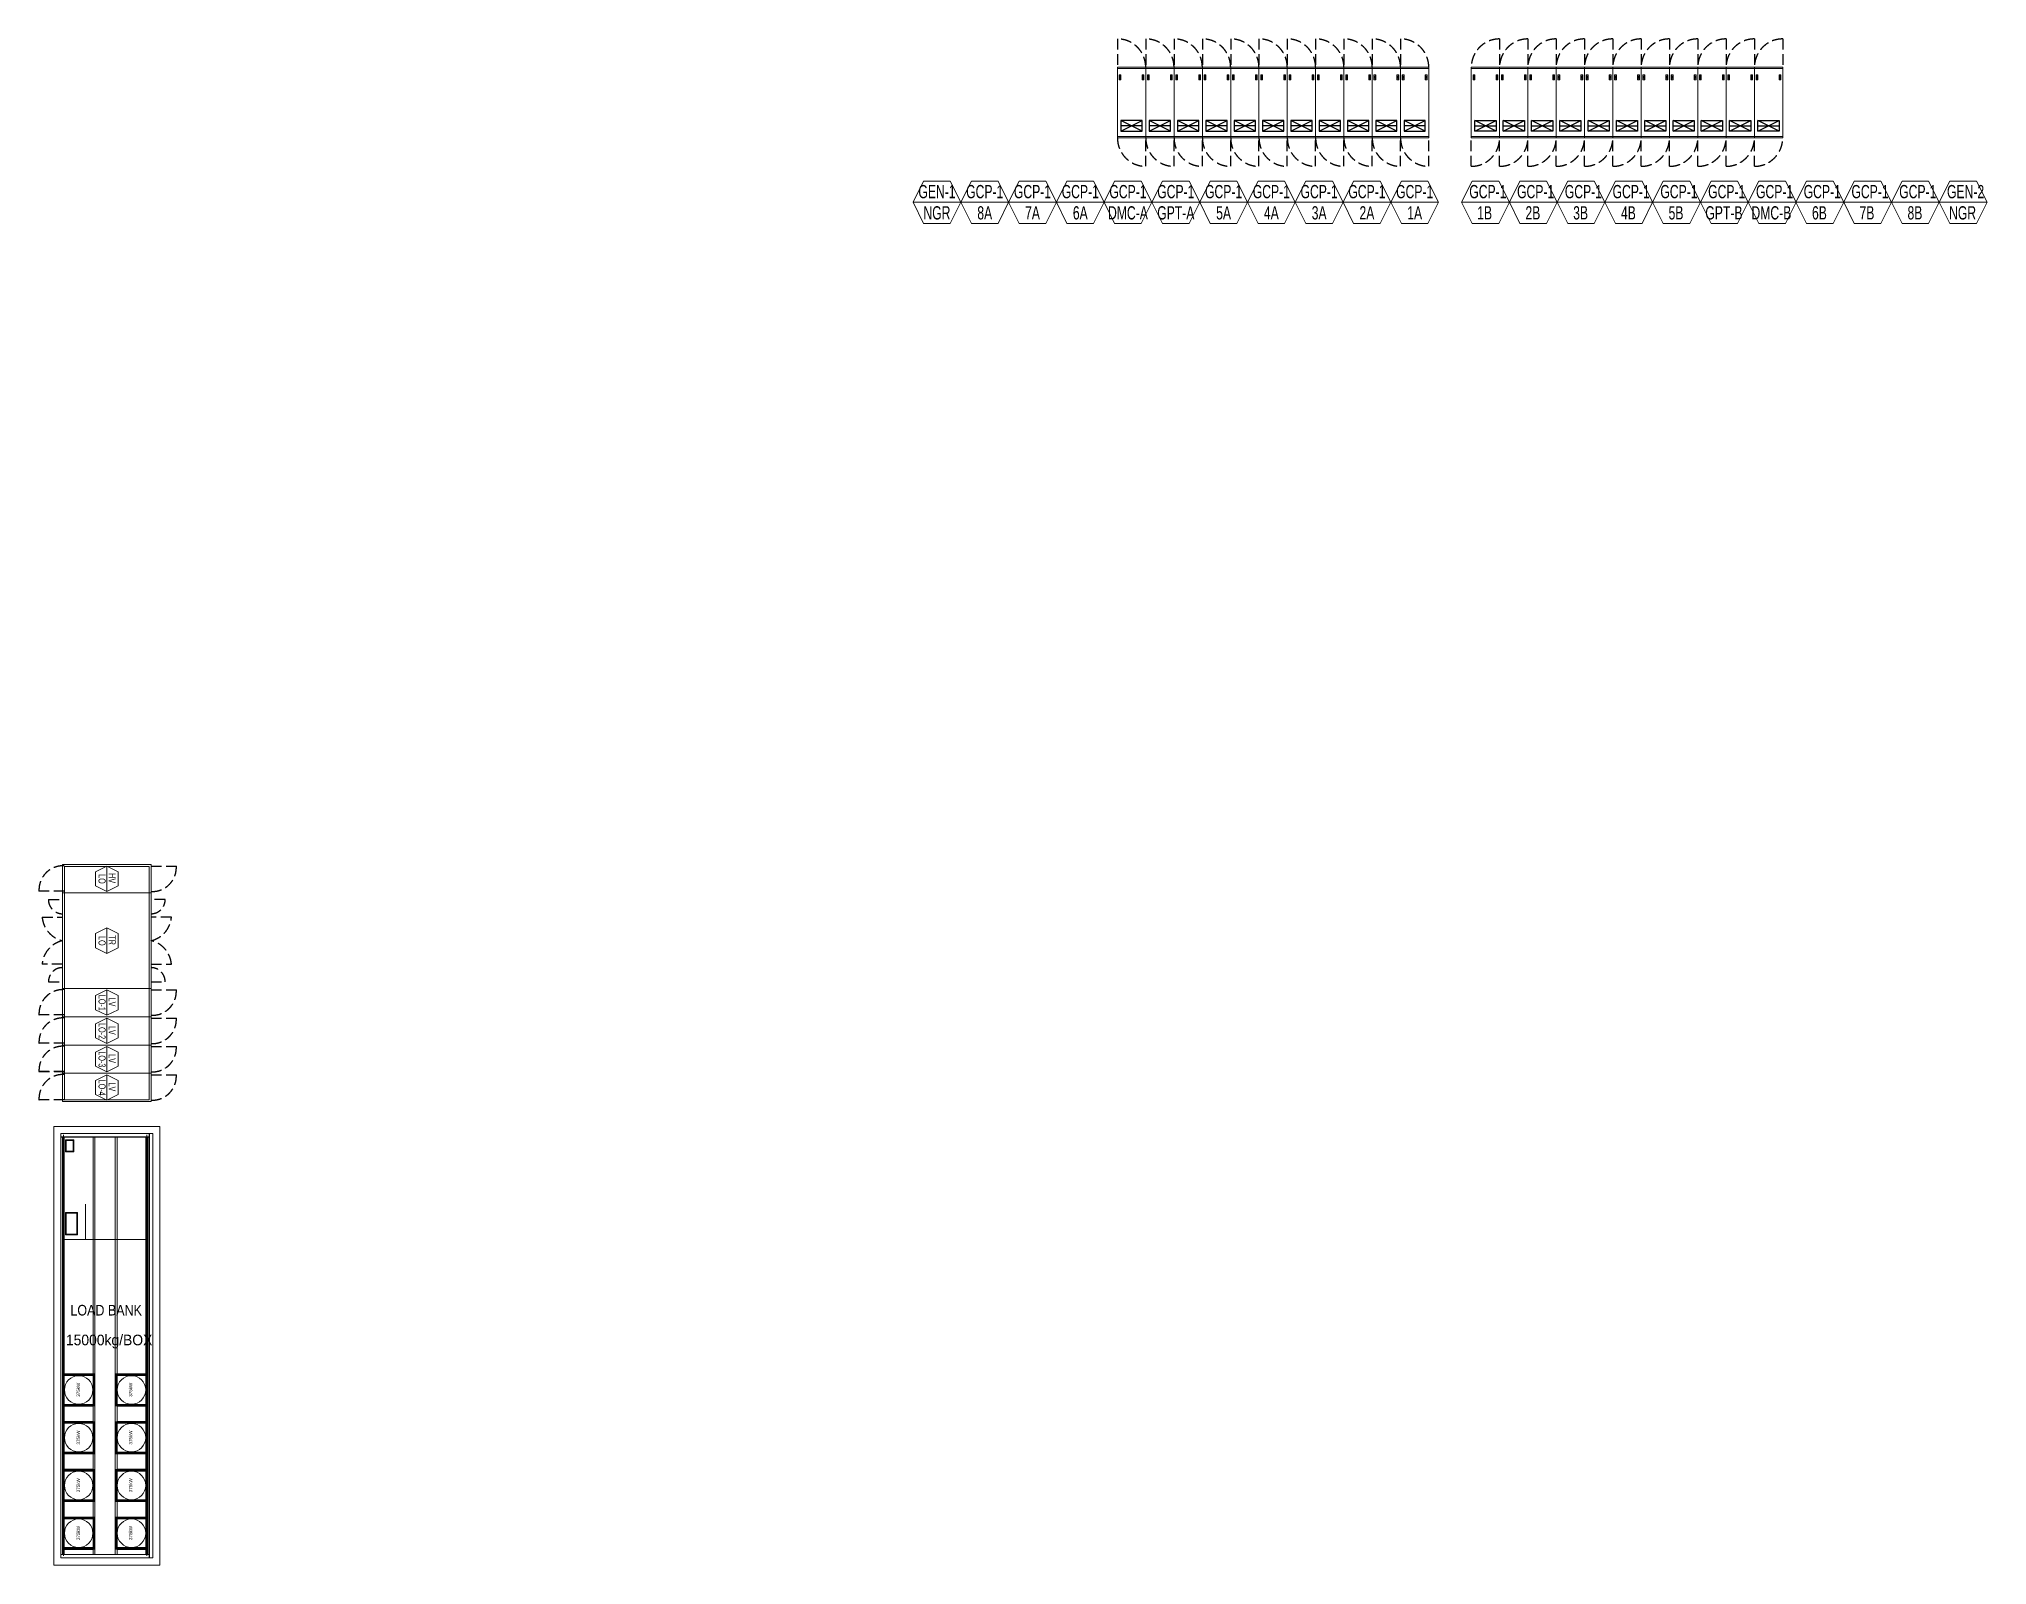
# Model space of a CAD drawing. Header units: millimetres. Extents: x 0 to 504600, y -356400 to 891000.
# Drawn here: x 94877 to 149929, y -98536 to -55395 of the extents above; entities that cross this region are included whole.
import ezdxf
from ezdxf.enums import TextEntityAlignment as Align

# ---------------------------------------------------------------- set-up
doc = ezdxf.new("R2010")
doc.units = ezdxf.units.MM
doc.header["$LTSCALE"] = 150
doc.linetypes.add('LH2', pattern=[2.85, 2, -0.85])
doc.linetypes.add('PHANTOM', pattern=[2.5, 1.25, -0.25, 0.25, -0.25, 0.25, -0.25])
doc.layers.add('-----31 Base Plan Equipment', color=5, linetype='Continuous', lineweight=0)
doc.layers.add('NOPLOT', color=191, linetype='Continuous', plot=False)
doc.styles.add('ELEC', font='')
doc.styles.get('ELEC').set_extended_font_data('Dotum')

msp = doc.modelspace()

# ---------------------------------------------------------------- texts
at = {"layer": '-----31 Base Plan Equipment', "style": 'ELEC', "width": 0.7}
for s, p in [('GEN-1', (120254, -59711)), ('GCP-1', (121604, -59711)), ('GCP-1', (122954, -59711)), ('GCP-1', (124304, -59711)), ('GCP-1', (125651, -59711)), ('GCP-1', (127004, -59711)), ('GCP-1', (128354, -59711)), ('GCP-1', (129704, -59711)), ('GCP-1', (131054, -59711)), ('GCP-1', (132404, -59711)), ('GCP-1', (133754, -59711)), ('GCP-1', (135822, -59711)), ('GCP-1', (137172, -59711)), ('GCP-1', (138522, -59711)), ('GCP-1', (139872, -59711)), ('GCP-1', (141222, -59711)), ('GCP-1', (142572, -59711)), ('GCP-1', (143925, -59711)), ('GCP-1', (145272, -59711)), ('GCP-1', (146622, -59711)), ('GCP-1', (147972, -59711)), ('GEN-2', (149322, -59711)), ('NGR', (120254, -60311)), ('8A', (121604, -60311)), ('7A', (122954, -60311)), ('6A', (124304, -60311)), ('DMC-A', (125651, -60311)), ('GPT-A', (127004, -60311)), ('5A', (128354, -60311)), ('4A', (129704, -60311)), ('3A', (131054, -60311)), ('2A', (132404, -60311)), ('1A', (133754, -60311)), ('1B', (135731, -60311)), ('2B', (137094, -60311)), ('3B', (138443, -60311)), ('4B', (139793, -60311)), ('5B', (141139, -60311)), ('GPT-B', (142493, -60311)), ('DMC-B', (143834, -60311)), ('6B', (145192, -60311)), ('7B', (146535, -60311)), ('8B', (147891, -60311)), ('NGR', (149239, -60311))]:
    msp.add_text(s, height=375, dxfattribs=at).set_placement(p, align=Align.MIDDLE_CENTER)
for s, p in [('LO', (96660, -79141, 0)), ('HV', (96945, -79120, 0)), ('LO', (96660, -80891, 0)), ('TR', (96945, -80870, 0)), ('LO-1', (96660, -82641, 0)), ('LV', (96945, -82620, 0)), ('LO-2', (96660, -83441, 0)), ('LV', (96945, -83420, 0)), ('LO-3', (96660, -84241, 0)), ('LV', (96945, -84220, 0)), ('LO-4', (96660, -85041, 0)), ('LV', (96945, -85020, 0))]:
    msp.add_text(s, height=200, rotation=270, dxfattribs=at).set_placement(p, align=Align.MIDDLE_CENTER)
at = {"layer": '-----31 Base Plan Equipment', "style": 'ELEC', "width": 0.9}
msp.add_text('LOAD BANK', height=300, dxfattribs=at).set_placement((96776, -91332, 0), align=Align.MIDDLE)
at = {"layer": '-----31 Base Plan Equipment', "style": 'ELEC'}
msp.add_text('15000kg/BOX', height=300, dxfattribs=at).set_placement((96860, -92211, 0), align=Align.MIDDLE)
for p in [(95987, -93581, 0), (97466, -93581, 0), (95987, -94931, 0), (97466, -94931, 0), (95987, -96281, 0), (97466, -96281, 0), (95987, -97631, 0), (97466, -97631, 0)]:
    msp.add_text('375kW', height=92.4, rotation=90, dxfattribs=at).set_placement(p, align=Align.MIDDLE_CENTER)

# ---------------------------------------------------------------- linework, layer by layer
at = {"layer": '-----31 Base Plan Equipment'}
for p, q in [((126154, -56235), (125354, -56235)), ((125404, -56555), (125454, -56405)), ((125454, -56555), (125404, -56405)), ((126104, -56555), (126054, -56405)), ((126054, -56555), (126104, -56405)), ((126954, -56235), (126154, -56235)), ((126204, -56555), (126254, -56405)), ((126254, -56555), (126204, -56405)), ((126904, -56555), (126854, -56405)), ((126854, -56555), (126904, -56405)), ((127754, -56235), (126954, -56235)), ((127004, -56555), (127054, -56405)), ((127054, -56555), (127004, -56405)), ((127704, -56555), (127654, -56405)), ((127654, -56555), (127704, -56405)), ((128554, -56235), (127754, -56235)), ((127804, -56555), (127854, -56405)), ((127854, -56555), (127804, -56405)), ((128504, -56555), (128454, -56405)), ((128454, -56555), (128504, -56405)), ((129354, -56235), (128554, -56235)), ((128604, -56555), (128654, -56405)), ((128654, -56555), (128604, -56405)), ((129304, -56555), (129254, -56405)), ((129254, -56555), (129304, -56405)), ((130154, -56235), (129354, -56235)), ((129404, -56555), (129454, -56405)), ((129454, -56555), (129404, -56405)), ((130104, -56555), (130054, -56405)), ((130054, -56555), (130104, -56405)), ((130954, -56235), (130154, -56235)), ((130204, -56555), (130254, -56405)), ((130254, -56555), (130204, -56405)), ((130904, -56555), (130854, -56405)), ((130854, -56555), (130904, -56405)), ((131754, -56235), (130954, -56235)), ((131004, -56555), (131054, -56405)), ((131054, -56555), (131004, -56405)), ((131704, -56555), (131654, -56405)), ((131654, -56555), (131704, -56405)), ((132554, -56235), (131754, -56235)), ((131804, -56555), (131854, -56405)), ((131854, -56555), (131804, -56405)), ((132504, -56555), (132454, -56405)), ((132454, -56555), (132504, -56405)), ((133354, -56235), (132554, -56235)), ((132604, -56555), (132654, -56405)), ((132654, -56555), (132604, -56405)), ((133304, -56555), (133254, -56405)), ((133254, -56555), (133304, -56405)), ((134154, -56235), (133354, -56235)), ((133404, -56555), (133454, -56405)), ((133454, -56555), (133404, -56405)), ((134104, -56555), (134054, -56405)), ((134054, -56555), (134104, -56405)), ((135354, -56235), (136154, -56235)), ((135404, -56555), (135454, -56405)), ((135454, -56555), (135404, -56405)), ((136104, -56555), (136054, -56405)), ((136054, -56555), (136104, -56405)), ((136154, -56235), (136954, -56235)), ((136204, -56555), (136254, -56405)), ((136254, -56555), (136204, -56405)), ((136904, -56555), (136854, -56405)), ((136854, -56555), (136904, -56405)), ((136954, -56235), (137754, -56235)), ((137004, -56555), (137054, -56405)), ((137054, -56555), (137004, -56405)), ((137704, -56555), (137654, -56405)), ((137654, -56555), (137704, -56405)), ((137754, -56235), (138554, -56235)), ((137804, -56555), (137854, -56405)), ((137854, -56555), (137804, -56405)), ((138504, -56555), (138454, -56405)), ((138454, -56555), (138504, -56405)), ((138554, -56235), (139354, -56235)), ((138604, -56555), (138654, -56405)), ((138654, -56555), (138604, -56405)), ((139304, -56555), (139254, -56405)), ((139254, -56555), (139304, -56405)), ((139354, -56235), (140154, -56235)), ((139404, -56555), (139454, -56405)), ((139454, -56555), (139404, -56405)), ((140104, -56555), (140054, -56405)), ((140054, -56555), (140104, -56405)), ((140154, -56235), (140954, -56235)), ((140204, -56555), (140254, -56405)), ((140254, -56555), (140204, -56405)), ((140904, -56555), (140854, -56405)), ((140854, -56555), (140904, -56405)), ((140954, -56235), (141754, -56235)), ((141004, -56555), (141054, -56405)), ((141054, -56555), (141004, -56405)), ((141704, -56555), (141654, -56405)), ((141654, -56555), (141704, -56405)), ((141754, -56235), (142554, -56235)), ((141804, -56555), (141854, -56405)), ((141854, -56555), (141804, -56405)), ((142504, -56555), (142454, -56405)), ((142454, -56555), (142504, -56405)), ((142554, -56235), (143354, -56235)), ((142604, -56555), (142654, -56405)), ((142654, -56555), (142604, -56405)), ((143304, -56555), (143254, -56405)), ((143254, -56555), (143304, -56405)), ((143354, -56235), (144154, -56235)), ((143404, -56555), (143454, -56405)), ((143454, -56555), (143404, -56405)), ((144104, -56555), (144054, -56405)), ((144054, -56555), (144104, -56405)), ((126154, -58153), (125354, -58153)), ((126954, -58153), (126154, -58153)), ((127754, -58153), (126954, -58153)), ((128554, -58153), (127754, -58153)), ((129354, -58153), (128554, -58153)), ((130154, -58153), (129354, -58153)), ((130954, -58153), (130154, -58153)), ((131754, -58153), (130954, -58153)), ((132554, -58153), (131754, -58153)), ((133354, -58153), (132554, -58153)), ((134154, -58153), (133354, -58153)), ((135354, -58153), (136154, -58153)), ((136154, -58153), (136954, -58153)), ((136954, -58153), (137754, -58153)), ((137754, -58153), (138554, -58153)), ((138554, -58153), (139354, -58153)), ((139354, -58153), (140154, -58153)), ((140154, -58153), (140954, -58153)), ((140954, -58153), (141754, -58153)), ((141754, -58153), (142554, -58153)), ((142554, -58153), (143354, -58153)), ((143354, -58153), (144154, -58153)), ((95494, -86336, 0), (95494, -98336, 0)), ((95494, -86336, 0), (95494, -87336, 0)), ((95497, -86336, 0), (97994, -86336, 0)), ((95497, -86336, 0), (95497, -98336, 0)), ((95497, -86336, 0), (97994, -86336, 0)), ((95497, -86340, 0), (97994, -86340, 0)), ((95497, -86340, 0), (97994, -86340, 0)), ((95567, -86375, 0), (95567, -98274, 0)), ((97924, -86375, 0), (97924, -98274, 0)), ((97994, -86336, 0), (97994, -98336, 0)), ((97994, -86336, 0), (98094, -86336, 0)), ((97994, -86336, 0), (98094, -86336, 0)), ((97997, -86336, 0), (97997, -98336, 0)), ((98091, -86336, 0), (98091, -98336, 0)), ((98094, -86336, 0), (98094, -98336, 0)), ((95497, -86433, 0), (97994, -86433, 0)), ((95497, -86433, 0), (97994, -86433, 0)), ((95497, -86436, 0), (97994, -86436, 0)), ((95497, -86436, 0), (97994, -86436, 0)), ((95542, -86436, 0), (95542, -98236, 0)), ((95587, -86436, 0), (95587, -98236, 0)), ((95592, -86436, 0), (95592, -98236, 0)), ((96407, -86436, 0), (96407, -98236, 0)), ((96457, -86436, 0), (96457, -98236, 0)), ((97034, -86436, 0), (97034, -98236, 0)), ((97084, -86436, 0), (97084, -98236, 0)), ((97899, -86436, 0), (97899, -98236, 0)), ((97904, -86436, 0), (97904, -98236, 0)), ((97949, -86436, 0), (97949, -98236, 0)), ((95558, -93154, 0), (95576, -93154, 0)), ((95558, -93369, 0), (95576, -93369, 0)), ((95558, -93586, 0), (95576, -93586, 0)), ((95567, -93163, 0), (95567, -93145, 0)), ((95567, -93378, 0), (95567, -93360, 0)), ((95567, -93595, 0), (95567, -93577, 0)), ((96407, -93129, 0), (95592, -93129, 0)), ((96407, -93174, 0), (95592, -93174, 0)), ((96407, -93179, 0), (95592, -93179, 0)), ((95773, -93154, 0), (95791, -93154, 0)), ((95782, -93163, 0), (95782, -93145, 0)), ((95990, -93154, 0), (96008, -93154, 0)), ((95999, -93163, 0), (95999, -93145, 0)), ((96208, -93154, 0), (96226, -93154, 0)), ((96217, -93163, 0), (96217, -93145, 0)), ((96423, -93154, 0), (96441, -93154, 0)), ((96423, -93369, 0), (96441, -93369, 0)), ((96423, -93586, 0), (96441, -93586, 0)), ((96432, -93163, 0), (96432, -93145, 0)), ((96432, -93378, 0), (96432, -93360, 0)), ((96432, -93595, 0), (96432, -93577, 0)), ((97050, -93154, 0), (97068, -93154, 0)), ((97050, -93369, 0), (97068, -93369, 0)), ((97050, -93586, 0), (97068, -93586, 0)), ((97059, -93163, 0), (97059, -93145, 0)), ((97059, -93378, 0), (97059, -93360, 0)), ((97059, -93595, 0), (97059, -93577, 0)), ((97084, -93129, 0), (97899, -93129, 0)), ((97084, -93174, 0), (97899, -93174, 0)), ((97084, -93179, 0), (97899, -93179, 0)), ((97265, -93154, 0), (97283, -93154, 0)), ((97274, -93163, 0), (97274, -93145, 0)), ((97482, -93154, 0), (97500, -93154, 0)), ((97491, -93163, 0), (97491, -93145, 0)), ((97700, -93154, 0), (97718, -93154, 0)), ((97709, -93163, 0), (97709, -93145, 0)), ((97915, -93154, 0), (97933, -93154, 0)), ((97915, -93369, 0), (97933, -93369, 0)), ((97915, -93586, 0), (97933, -93586, 0)), ((97924, -93163, 0), (97924, -93145, 0)), ((97924, -93378, 0), (97924, -93360, 0)), ((97924, -93595, 0), (97924, -93577, 0)), ((95558, -93804, 0), (95576, -93804, 0)), ((95558, -94019, 0), (95576, -94019, 0)), ((95567, -93813, 0), (95567, -93795, 0)), ((95567, -94028, 0), (95567, -94010, 0)), ((96407, -93994, 0), (95592, -93994, 0)), ((96407, -93999, 0), (95592, -93999, 0)), ((96407, -94044, 0), (95592, -94044, 0)), ((95773, -94019, 0), (95791, -94019, 0)), ((95782, -94028, 0), (95782, -94010, 0)), ((95990, -94019, 0), (96008, -94019, 0)), ((95999, -94028, 0), (95999, -94010, 0)), ((96208, -94019, 0), (96226, -94019, 0)), ((96217, -94028, 0), (96217, -94010, 0)), ((96423, -93804, 0), (96441, -93804, 0)), ((96423, -94019, 0), (96441, -94019, 0)), ((96432, -93813, 0), (96432, -93795, 0)), ((96432, -94028, 0), (96432, -94010, 0)), ((97050, -93804, 0), (97068, -93804, 0)), ((97050, -94019, 0), (97068, -94019, 0)), ((97059, -93813, 0), (97059, -93795, 0)), ((97059, -94028, 0), (97059, -94010, 0)), ((97084, -93994, 0), (97899, -93994, 0)), ((97084, -93999, 0), (97899, -93999, 0)), ((97084, -94044, 0), (97899, -94044, 0)), ((97265, -94019, 0), (97283, -94019, 0)), ((97274, -94028, 0), (97274, -94010, 0)), ((97482, -94019, 0), (97500, -94019, 0)), ((97491, -94028, 0), (97491, -94010, 0)), ((97700, -94019, 0), (97718, -94019, 0)), ((97709, -94028, 0), (97709, -94010, 0)), ((97915, -93804, 0), (97933, -93804, 0)), ((97915, -94019, 0), (97933, -94019, 0)), ((97924, -93813, 0), (97924, -93795, 0)), ((97924, -94028, 0), (97924, -94010, 0)), ((95558, -94504, 0), (95576, -94504, 0)), ((95567, -94513, 0), (95567, -94495, 0)), ((96407, -94479, 0), (95592, -94479, 0)), ((96407, -94524, 0), (95592, -94524, 0)), ((96407, -94529, 0), (95592, -94529, 0)), ((95773, -94504, 0), (95791, -94504, 0)), ((95782, -94513, 0), (95782, -94495, 0)), ((95990, -94504, 0), (96008, -94504, 0)), ((95999, -94513, 0), (95999, -94495, 0)), ((96208, -94504, 0), (96226, -94504, 0)), ((96217, -94513, 0), (96217, -94495, 0)), ((96423, -94504, 0), (96441, -94504, 0)), ((96432, -94513, 0), (96432, -94495, 0)), ((97050, -94504, 0), (97068, -94504, 0)), ((97059, -94513, 0), (97059, -94495, 0)), ((97084, -94479, 0), (97899, -94479, 0)), ((97084, -94524, 0), (97899, -94524, 0)), ((97084, -94529, 0), (97899, -94529, 0)), ((97265, -94504, 0), (97283, -94504, 0)), ((97274, -94513, 0), (97274, -94495, 0)), ((97482, -94504, 0), (97500, -94504, 0)), ((97491, -94513, 0), (97491, -94495, 0)), ((97700, -94504, 0), (97718, -94504, 0)), ((97709, -94513, 0), (97709, -94495, 0)), ((97915, -94504, 0), (97933, -94504, 0)), ((97924, -94513, 0), (97924, -94495, 0)), ((95558, -94719, 0), (95576, -94719, 0)), ((95558, -94936, 0), (95576, -94936, 0)), ((95558, -95154, 0), (95576, -95154, 0)), ((95567, -94728, 0), (95567, -94710, 0)), ((95567, -94945, 0), (95567, -94927, 0)), ((95567, -95163, 0), (95567, -95145, 0)), ((96423, -94719, 0), (96441, -94719, 0)), ((96423, -94936, 0), (96441, -94936, 0)), ((96423, -95154, 0), (96441, -95154, 0)), ((96432, -94728, 0), (96432, -94710, 0)), ((96432, -94945, 0), (96432, -94927, 0)), ((96432, -95163, 0), (96432, -95145, 0)), ((97050, -94719, 0), (97068, -94719, 0)), ((97050, -94936, 0), (97068, -94936, 0)), ((97050, -95154, 0), (97068, -95154, 0)), ((97059, -94728, 0), (97059, -94710, 0)), ((97059, -94945, 0), (97059, -94927, 0)), ((97059, -95163, 0), (97059, -95145, 0)), ((97915, -94719, 0), (97933, -94719, 0)), ((97915, -94936, 0), (97933, -94936, 0)), ((97915, -95154, 0), (97933, -95154, 0)), ((97924, -94728, 0), (97924, -94710, 0)), ((97924, -94945, 0), (97924, -94927, 0)), ((97924, -95163, 0), (97924, -95145, 0)), ((95558, -95369, 0), (95576, -95369, 0)), ((95567, -95378, 0), (95567, -95360, 0)), ((96407, -95344, 0), (95592, -95344, 0)), ((96407, -95349, 0), (95592, -95349, 0)), ((96407, -95394, 0), (95592, -95394, 0)), ((95773, -95369, 0), (95791, -95369, 0)), ((95782, -95378, 0), (95782, -95360, 0)), ((95990, -95369, 0), (96008, -95369, 0)), ((95999, -95378, 0), (95999, -95360, 0)), ((96208, -95369, 0), (96226, -95369, 0)), ((96217, -95378, 0), (96217, -95360, 0)), ((96423, -95369, 0), (96441, -95369, 0)), ((96432, -95378, 0), (96432, -95360, 0)), ((97050, -95369, 0), (97068, -95369, 0)), ((97059, -95378, 0), (97059, -95360, 0)), ((97084, -95344, 0), (97899, -95344, 0)), ((97084, -95349, 0), (97899, -95349, 0)), ((97084, -95394, 0), (97899, -95394, 0)), ((97265, -95369, 0), (97283, -95369, 0)), ((97274, -95378, 0), (97274, -95360, 0)), ((97482, -95369, 0), (97500, -95369, 0)), ((97491, -95378, 0), (97491, -95360, 0)), ((97700, -95369, 0), (97718, -95369, 0)), ((97709, -95378, 0), (97709, -95360, 0)), ((97915, -95369, 0), (97933, -95369, 0)), ((97924, -95378, 0), (97924, -95360, 0)), ((95558, -95854, 0), (95576, -95854, 0)), ((95558, -96069, 0), (95576, -96069, 0)), ((95558, -96286, 0), (95576, -96286, 0)), ((95567, -95863, 0), (95567, -95845, 0)), ((95567, -96078, 0), (95567, -96060, 0)), ((95567, -96295, 0), (95567, -96277, 0)), ((96407, -95829, 0), (95592, -95829, 0)), ((96407, -95874, 0), (95592, -95874, 0)), ((96407, -95879, 0), (95592, -95879, 0)), ((95773, -95854, 0), (95791, -95854, 0)), ((95782, -95863, 0), (95782, -95845, 0)), ((95990, -95854, 0), (96008, -95854, 0)), ((95999, -95863, 0), (95999, -95845, 0)), ((96208, -95854, 0), (96226, -95854, 0)), ((96217, -95863, 0), (96217, -95845, 0)), ((96423, -95854, 0), (96441, -95854, 0)), ((96423, -96069, 0), (96441, -96069, 0)), ((96423, -96286, 0), (96441, -96286, 0)), ((96432, -95863, 0), (96432, -95845, 0)), ((96432, -96078, 0), (96432, -96060, 0)), ((96432, -96295, 0), (96432, -96277, 0)), ((97050, -95854, 0), (97068, -95854, 0)), ((97050, -96069, 0), (97068, -96069, 0)), ((97050, -96286, 0), (97068, -96286, 0)), ((97059, -95863, 0), (97059, -95845, 0)), ((97059, -96078, 0), (97059, -96060, 0)), ((97059, -96295, 0), (97059, -96277, 0)), ((97084, -95829, 0), (97899, -95829, 0)), ((97084, -95874, 0), (97899, -95874, 0)), ((97084, -95879, 0), (97899, -95879, 0)), ((97265, -95854, 0), (97283, -95854, 0)), ((97274, -95863, 0), (97274, -95845, 0)), ((97482, -95854, 0), (97500, -95854, 0)), ((97491, -95863, 0), (97491, -95845, 0)), ((97700, -95854, 0), (97718, -95854, 0)), ((97709, -95863, 0), (97709, -95845, 0)), ((97915, -95854, 0), (97933, -95854, 0)), ((97915, -96069, 0), (97933, -96069, 0)), ((97915, -96286, 0), (97933, -96286, 0)), ((97924, -95863, 0), (97924, -95845, 0)), ((97924, -96078, 0), (97924, -96060, 0)), ((97924, -96295, 0), (97924, -96277, 0)), ((95558, -96504, 0), (95576, -96504, 0)), ((95558, -96719, 0), (95576, -96719, 0)), ((95567, -96513, 0), (95567, -96495, 0)), ((95567, -96728, 0), (95567, -96710, 0)), ((96407, -96694, 0), (95592, -96694, 0)), ((96407, -96699, 0), (95592, -96699, 0)), ((96407, -96744, 0), (95592, -96744, 0)), ((95773, -96719, 0), (95791, -96719, 0)), ((95782, -96728, 0), (95782, -96710, 0)), ((95990, -96719, 0), (96008, -96719, 0)), ((95999, -96728, 0), (95999, -96710, 0)), ((96208, -96719, 0), (96226, -96719, 0)), ((96217, -96728, 0), (96217, -96710, 0)), ((96423, -96504, 0), (96441, -96504, 0)), ((96423, -96719, 0), (96441, -96719, 0)), ((96432, -96513, 0), (96432, -96495, 0)), ((96432, -96728, 0), (96432, -96710, 0)), ((97050, -96504, 0), (97068, -96504, 0)), ((97050, -96719, 0), (97068, -96719, 0)), ((97059, -96513, 0), (97059, -96495, 0)), ((97059, -96728, 0), (97059, -96710, 0)), ((97084, -96694, 0), (97899, -96694, 0)), ((97084, -96699, 0), (97899, -96699, 0)), ((97084, -96744, 0), (97899, -96744, 0)), ((97265, -96719, 0), (97283, -96719, 0)), ((97274, -96728, 0), (97274, -96710, 0)), ((97482, -96719, 0), (97500, -96719, 0)), ((97491, -96728, 0), (97491, -96710, 0)), ((97700, -96719, 0), (97718, -96719, 0)), ((97709, -96728, 0), (97709, -96710, 0)), ((97915, -96504, 0), (97933, -96504, 0)), ((97915, -96719, 0), (97933, -96719, 0)), ((97924, -96513, 0), (97924, -96495, 0)), ((97924, -96728, 0), (97924, -96710, 0)), ((95558, -97204, 0), (95576, -97204, 0)), ((95558, -97419, 0), (95576, -97419, 0)), ((95567, -97213, 0), (95567, -97195, 0)), ((95567, -97428, 0), (95567, -97410, 0)), ((96407, -97179, 0), (95592, -97179, 0)), ((96407, -97224, 0), (95592, -97224, 0)), ((96407, -97229, 0), (95592, -97229, 0)), ((95773, -97204, 0), (95791, -97204, 0)), ((95782, -97213, 0), (95782, -97195, 0)), ((95990, -97204, 0), (96008, -97204, 0)), ((95999, -97213, 0), (95999, -97195, 0)), ((96208, -97204, 0), (96226, -97204, 0)), ((96217, -97213, 0), (96217, -97195, 0)), ((96423, -97204, 0), (96441, -97204, 0)), ((96423, -97419, 0), (96441, -97419, 0)), ((96432, -97213, 0), (96432, -97195, 0)), ((96432, -97428, 0), (96432, -97410, 0)), ((97050, -97204, 0), (97068, -97204, 0)), ((97050, -97419, 0), (97068, -97419, 0)), ((97059, -97213, 0), (97059, -97195, 0)), ((97059, -97428, 0), (97059, -97410, 0)), ((97084, -97179, 0), (97899, -97179, 0)), ((97084, -97224, 0), (97899, -97224, 0)), ((97084, -97229, 0), (97899, -97229, 0)), ((97265, -97204, 0), (97283, -97204, 0)), ((97274, -97213, 0), (97274, -97195, 0)), ((97482, -97204, 0), (97500, -97204, 0)), ((97491, -97213, 0), (97491, -97195, 0)), ((97700, -97204, 0), (97718, -97204, 0)), ((97709, -97213, 0), (97709, -97195, 0)), ((97899, -97241, 0), (97899, -96991, 0)), ((97899, -96991, 0), (97949, -96991, 0)), ((97949, -97241, 0), (97899, -97241, 0)), ((97903, -97245, 0), (97903, -96987, 0)), ((97903, -96987, 0), (97945, -96987, 0)), ((97945, -97245, 0), (97903, -97245, 0)), ((97915, -97204, 0), (97933, -97204, 0)), ((97915, -97419, 0), (97933, -97419, 0)), ((97924, -97213, 0), (97924, -97195, 0)), ((97924, -97428, 0), (97924, -97410, 0)), ((97945, -96987, 0), (97945, -97245, 0)), ((97949, -96991, 0), (97949, -97241, 0)), ((95558, -97636, 0), (95576, -97636, 0)), ((95558, -97854, 0), (95576, -97854, 0)), ((95567, -97645, 0), (95567, -97627, 0)), ((95567, -97863, 0), (95567, -97845, 0)), ((96423, -97636, 0), (96441, -97636, 0)), ((96423, -97854, 0), (96441, -97854, 0)), ((96432, -97645, 0), (96432, -97627, 0)), ((96432, -97863, 0), (96432, -97845, 0)), ((97050, -97636, 0), (97068, -97636, 0)), ((97050, -97854, 0), (97068, -97854, 0)), ((97059, -97645, 0), (97059, -97627, 0)), ((97059, -97863, 0), (97059, -97845, 0)), ((97915, -97636, 0), (97933, -97636, 0)), ((97915, -97854, 0), (97933, -97854, 0)), ((97924, -97645, 0), (97924, -97627, 0)), ((97924, -97863, 0), (97924, -97845, 0)), ((95497, -98236, 0), (97994, -98236, 0)), ((95497, -98240, 0), (97994, -98240, 0)), ((95497, -98333, 0), (97994, -98333, 0)), ((95497, -98336, 0), (97994, -98336, 0)), ((95558, -98069, 0), (95576, -98069, 0)), ((95567, -98078, 0), (95567, -98060, 0)), ((96407, -98044, 0), (95592, -98044, 0)), ((96407, -98049, 0), (95592, -98049, 0)), ((96407, -98094, 0), (95592, -98094, 0)), ((95773, -98069, 0), (95791, -98069, 0)), ((95782, -98078, 0), (95782, -98060, 0)), ((95990, -98069, 0), (96008, -98069, 0)), ((95999, -98078, 0), (95999, -98060, 0)), ((96208, -98069, 0), (96226, -98069, 0)), ((96217, -98078, 0), (96217, -98060, 0)), ((96423, -98069, 0), (96441, -98069, 0)), ((96432, -98078, 0), (96432, -98060, 0)), ((97050, -98069, 0), (97068, -98069, 0)), ((97059, -98078, 0), (97059, -98060, 0)), ((97084, -98044, 0), (97899, -98044, 0)), ((97084, -98049, 0), (97899, -98049, 0)), ((97084, -98094, 0), (97899, -98094, 0)), ((97265, -98069, 0), (97283, -98069, 0)), ((97274, -98078, 0), (97274, -98060, 0)), ((97482, -98069, 0), (97500, -98069, 0)), ((97491, -98078, 0), (97491, -98060, 0)), ((97700, -98069, 0), (97718, -98069, 0)), ((97709, -98078, 0), (97709, -98060, 0)), ((97915, -98069, 0), (97933, -98069, 0)), ((97924, -98078, 0), (97924, -98060, 0)), ((97994, -98336, 0), (98094, -98336, 0))]:
    msp.add_line(p, q, dxfattribs=at)
at = {"layer": '-----31 Base Plan Equipment', "ltscale": 10}
for p, q in [((96192, -89336, 0), (96192, -88336, 0)), ((95592, -89336, 0), (96192, -89336, 0)), ((96192, -89336, 0), (97899, -89336, 0))]:
    msp.add_line(p, q, dxfattribs=at)
at = {"layer": '-----31 Base Plan Equipment', "elevation": 0}
for points in [[(126154, -56195), (125354, -56195), (125354, -58195), (126154, -58195)], [(125404, -56405), (125454, -56405), (125454, -56555), (125404, -56555)], [(126104, -56405), (126054, -56405), (126054, -56555), (126104, -56555)], [(126954, -56195), (126154, -56195), (126154, -58195), (126954, -58195)], [(126204, -56405), (126254, -56405), (126254, -56555), (126204, -56555)], [(126904, -56405), (126854, -56405), (126854, -56555), (126904, -56555)], [(127754, -56195), (126954, -56195), (126954, -58195), (127754, -58195)], [(127004, -56405), (127054, -56405), (127054, -56555), (127004, -56555)], [(127704, -56405), (127654, -56405), (127654, -56555), (127704, -56555)], [(128554, -56195), (127754, -56195), (127754, -58195), (128554, -58195)], [(127804, -56405), (127854, -56405), (127854, -56555), (127804, -56555)], [(128504, -56405), (128454, -56405), (128454, -56555), (128504, -56555)], [(129354, -56195), (128554, -56195), (128554, -58195), (129354, -58195)], [(128604, -56405), (128654, -56405), (128654, -56555), (128604, -56555)], [(129304, -56405), (129254, -56405), (129254, -56555), (129304, -56555)], [(130154, -56195), (129354, -56195), (129354, -58195), (130154, -58195)], [(129404, -56405), (129454, -56405), (129454, -56555), (129404, -56555)], [(130104, -56405), (130054, -56405), (130054, -56555), (130104, -56555)], [(130954, -56195), (130154, -56195), (130154, -58195), (130954, -58195)], [(130204, -56405), (130254, -56405), (130254, -56555), (130204, -56555)], [(130904, -56405), (130854, -56405), (130854, -56555), (130904, -56555)], [(131754, -56195), (130954, -56195), (130954, -58195), (131754, -58195)], [(131004, -56405), (131054, -56405), (131054, -56555), (131004, -56555)], [(131704, -56405), (131654, -56405), (131654, -56555), (131704, -56555)], [(132554, -56195), (131754, -56195), (131754, -58195), (132554, -58195)], [(131804, -56405), (131854, -56405), (131854, -56555), (131804, -56555)], [(132504, -56405), (132454, -56405), (132454, -56555), (132504, -56555)], [(133354, -56195), (132554, -56195), (132554, -58195), (133354, -58195)], [(132604, -56405), (132654, -56405), (132654, -56555), (132604, -56555)], [(133304, -56405), (133254, -56405), (133254, -56555), (133304, -56555)], [(134154, -56195), (133354, -56195), (133354, -58195), (134154, -58195)], [(133404, -56405), (133454, -56405), (133454, -56555), (133404, -56555)], [(134104, -56405), (134054, -56405), (134054, -56555), (134104, -56555)], [(135354, -56195), (136154, -56195), (136154, -58195), (135354, -58195)], [(135404, -56405), (135454, -56405), (135454, -56555), (135404, -56555)], [(136104, -56405), (136054, -56405), (136054, -56555), (136104, -56555)], [(136154, -56195), (136954, -56195), (136954, -58195), (136154, -58195)], [(136204, -56405), (136254, -56405), (136254, -56555), (136204, -56555)], [(136904, -56405), (136854, -56405), (136854, -56555), (136904, -56555)], [(136954, -56195), (137754, -56195), (137754, -58195), (136954, -58195)], [(137004, -56405), (137054, -56405), (137054, -56555), (137004, -56555)], [(137704, -56405), (137654, -56405), (137654, -56555), (137704, -56555)], [(137754, -56195), (138554, -56195), (138554, -58195), (137754, -58195)], [(137804, -56405), (137854, -56405), (137854, -56555), (137804, -56555)], [(138504, -56405), (138454, -56405), (138454, -56555), (138504, -56555)], [(138554, -56195), (139354, -56195), (139354, -58195), (138554, -58195)], [(138604, -56405), (138654, -56405), (138654, -56555), (138604, -56555)], [(139304, -56405), (139254, -56405), (139254, -56555), (139304, -56555)], [(139354, -56195), (140154, -56195), (140154, -58195), (139354, -58195)], [(139404, -56405), (139454, -56405), (139454, -56555), (139404, -56555)], [(140104, -56405), (140054, -56405), (140054, -56555), (140104, -56555)], [(140154, -56195), (140954, -56195), (140954, -58195), (140154, -58195)], [(140204, -56405), (140254, -56405), (140254, -56555), (140204, -56555)], [(140904, -56405), (140854, -56405), (140854, -56555), (140904, -56555)], [(140954, -56195), (141754, -56195), (141754, -58195), (140954, -58195)], [(141004, -56405), (141054, -56405), (141054, -56555), (141004, -56555)], [(141704, -56405), (141654, -56405), (141654, -56555), (141704, -56555)], [(141754, -56195), (142554, -56195), (142554, -58195), (141754, -58195)], [(141804, -56405), (141854, -56405), (141854, -56555), (141804, -56555)], [(142504, -56405), (142454, -56405), (142454, -56555), (142504, -56555)], [(142554, -56195), (143354, -56195), (143354, -58195), (142554, -58195)], [(142604, -56405), (142654, -56405), (142654, -56555), (142604, -56555)], [(143304, -56405), (143254, -56405), (143254, -56555), (143304, -56555)], [(143354, -56195), (144154, -56195), (144154, -58195), (143354, -58195)], [(143404, -56405), (143454, -56405), (143454, -56555), (143404, -56555)], [(144104, -56405), (144054, -56405), (144054, -56555), (144104, -56555)], [(95544, -78736), (95544, -79536), (98044, -79536), (98044, -78736)], [(97994, -78786), (97994, -85386), (95594, -85386), (95594, -78786)], [(98044, -79536), (98044, -82236), (95544, -82236), (95544, -79536)], [(95544, -82236), (95544, -83036), (98044, -83036), (98044, -82236)], [(95544, -83036), (95544, -83836), (98044, -83836), (98044, -83036)], [(95544, -83836), (95544, -84636), (98044, -84636), (98044, -83836)], [(95544, -84636), (95544, -85436), (98044, -85436), (98044, -84636)], [(95294, -86136), (95294, -98536), (98294, -98536), (98294, -86136)], [(95624, -86516), (95624, -86856), (95864, -86856), (95864, -86516)], [(95644, -86536), (95644, -86836), (95844, -86836), (95844, -86536)], [(95624, -88566), (95624, -89206), (95964, -89206), (95964, -88566)], [(95644, -88586), (95644, -89186), (95944, -89186), (95944, -88586)]]:
    msp.add_lwpolyline(points, close=True, dxfattribs=at)
at = {"layer": '-----31 Base Plan Equipment'}
for points in [[(119579, -60011), (120929, -60011), (120629, -60611), (119878, -60611), (119579, -60011), (119878, -59411), (120629, -59411), (120929, -60011)], [(120929, -60011), (122279, -60011), (121979, -60611), (121228, -60611), (120929, -60011), (121228, -59411), (121979, -59411), (122279, -60011)], [(122279, -60011), (123629, -60011), (123329, -60611), (122578, -60611), (122279, -60011), (122578, -59411), (123329, -59411), (123629, -60011)], [(123629, -60011), (124979, -60011), (124679, -60611), (123928, -60611), (123629, -60011), (123928, -59411), (124679, -59411), (124979, -60011)], [(124976, -60011), (126326, -60011), (126026, -60611), (125275, -60611), (124976, -60011), (125275, -59411), (126026, -59411), (126326, -60011)], [(126329, -60011), (127679, -60011), (127379, -60611), (126628, -60611), (126329, -60011), (126628, -59411), (127379, -59411), (127679, -60011)], [(127679, -60011), (129029, -60011), (128729, -60611), (127978, -60611), (127679, -60011), (127978, -59411), (128729, -59411), (129029, -60011)], [(129029, -60011), (130379, -60011), (130079, -60611), (129328, -60611), (129029, -60011), (129328, -59411), (130079, -59411), (130379, -60011)], [(130379, -60011), (131729, -60011), (131429, -60611), (130678, -60611), (130379, -60011), (130678, -59411), (131429, -59411), (131729, -60011)], [(131729, -60011), (133079, -60011), (132779, -60611), (132028, -60611), (131729, -60011), (132028, -59411), (132779, -59411), (133079, -60011)], [(133079, -60011), (134429, -60011), (134129, -60611), (133378, -60611), (133079, -60011), (133378, -59411), (134129, -59411), (134429, -60011)], [(136429, -60011), (135079, -60011), (135378, -60611), (136129, -60611), (136429, -60011), (136129, -59411), (135378, -59411), (135079, -60011)], [(137779, -60011), (136429, -60011), (136728, -60611), (137479, -60611), (137779, -60011), (137479, -59411), (136728, -59411), (136429, -60011)], [(139129, -60011), (137779, -60011), (138078, -60611), (138829, -60611), (139129, -60011), (138829, -59411), (138078, -59411), (137779, -60011)], [(140479, -60011), (139129, -60011), (139428, -60611), (140179, -60611), (140479, -60011), (140179, -59411), (139428, -59411), (139129, -60011)], [(141829, -60011), (140479, -60011), (140778, -60611), (141529, -60611), (141829, -60011), (141529, -59411), (140778, -59411), (140479, -60011)], [(143179, -60011), (141829, -60011), (142128, -60611), (142879, -60611), (143179, -60011), (142879, -59411), (142128, -59411), (141829, -60011)], [(144531, -60011), (143181, -60011), (143481, -60611), (144232, -60611), (144531, -60011), (144232, -59411), (143481, -59411), (143181, -60011)], [(145879, -60011), (144529, -60011), (144828, -60611), (145579, -60611), (145879, -60011), (145579, -59411), (144828, -59411), (144529, -60011)], [(147229, -60011), (145879, -60011), (146178, -60611), (146929, -60611), (147229, -60011), (146929, -59411), (146178, -59411), (145879, -60011)], [(148579, -60011), (147229, -60011), (147528, -60611), (148279, -60611), (148579, -60011), (148279, -59411), (147528, -59411), (147229, -60011)], [(149929, -60011), (148579, -60011), (148878, -60611), (149629, -60611), (149929, -60011), (149629, -59411), (148878, -59411), (148579, -60011)]]:
    msp.add_lwpolyline(points, dxfattribs=at)
at = {"layer": '-----31 Base Plan Equipment', "elevation": 0}
for points in [[(96794, -78776), (96794, -79496), (96474, -79337), (96474, -78936), (96794, -78776), (97114, -78936), (97114, -79337), (96794, -79496)], [(96794, -80526), (96794, -81246), (96474, -81087), (96474, -80686), (96794, -80526), (97114, -80686), (97114, -81087), (96794, -81246)], [(96794, -82276), (96794, -82996), (96474, -82837), (96474, -82436), (96794, -82276), (97114, -82436), (97114, -82837), (96794, -82996)], [(96794, -83076), (96794, -83796), (96474, -83637), (96474, -83236), (96794, -83076), (97114, -83236), (97114, -83637), (96794, -83796)], [(96794, -83876), (96794, -84596), (96474, -84437), (96474, -84036), (96794, -83876), (97114, -84036), (97114, -84437), (96794, -84596)], [(96794, -84676), (96794, -85396), (96474, -85237), (96474, -84836), (96794, -84676), (97114, -84836), (97114, -85237), (96794, -85396)]]:
    msp.add_lwpolyline(points, dxfattribs=at)
at = {"layer": '-----31 Base Plan Equipment', "linetype": 'PHANTOM', "ltscale": 5, "elevation": 0}
for points in [[(95547, -94039), (96452, -94039), (96452, -93134), (95547, -93134), (95547, -94039)], [(97039, -94039), (97944, -94039), (97944, -93134), (97039, -93134), (97039, -94039)], [(95547, -95389), (96452, -95389), (96452, -94484), (95547, -94484), (95547, -95389)], [(97039, -95389), (97944, -95389), (97944, -94484), (97039, -94484), (97039, -95389)], [(95547, -96739), (96452, -96739), (96452, -95834), (95547, -95834), (95547, -96739)], [(97039, -96739), (97944, -96739), (97944, -95834), (97039, -95834), (97039, -96739)], [(95547, -98089), (96452, -98089), (96452, -97184), (95547, -97184), (95547, -98089)], [(97039, -98089), (97944, -98089), (97944, -97184), (97039, -97184), (97039, -98089)]]:
    msp.add_lwpolyline(points, dxfattribs=at)
for points in [[(95567, -94019), (96432, -94019), (96432, -93154), (95567, -93154)], [(97059, -94019), (97924, -94019), (97924, -93154), (97059, -93154)], [(95567, -95369), (96432, -95369), (96432, -94504), (95567, -94504)], [(97059, -95369), (97924, -95369), (97924, -94504), (97059, -94504)], [(95567, -96719), (96432, -96719), (96432, -95854), (95567, -95854)], [(97059, -96719), (97924, -96719), (97924, -95854), (97059, -95854)], [(95567, -98069), (96432, -98069), (96432, -97204), (95567, -97204)], [(97059, -98069), (97924, -98069), (97924, -97204), (97059, -97204)]]:
    msp.add_lwpolyline(points, close=True, dxfattribs=at)
at = {"layer": '-----31 Base Plan Equipment'}
for centre, radius in [((95567, -93154, 0), 7.5), ((95567, -93369, 0), 7.5), ((95567, -93586, 0), 7.5), ((95999, -93586, 0), 403), ((95782, -93154, 0), 7.5), ((95999, -93154, 0), 7.5), ((96217, -93154, 0), 7.5), ((96432, -93154, 0), 7.5), ((96432, -93369, 0), 7.5), ((96432, -93586, 0), 7.5), ((97059, -93154, 0), 7.5), ((97059, -93369, 0), 7.5), ((97059, -93586, 0), 7.5), ((97491, -93586, 0), 403), ((97491, -93586, 0), 403), ((97274, -93154, 0), 7.5), ((97491, -93154, 0), 7.5), ((97709, -93154, 0), 7.5), ((97924, -93154, 0), 7.5), ((97924, -93369, 0), 7.5), ((97924, -93586, 0), 7.5), ((95567, -93804, 0), 7.5), ((95567, -94019, 0), 7.5), ((95782, -94019, 0), 7.5), ((95999, -94019, 0), 7.5), ((96217, -94019, 0), 7.5), ((96432, -93804, 0), 7.5), ((96432, -94019, 0), 7.5), ((97059, -93804, 0), 7.5), ((97059, -94019, 0), 7.5), ((97274, -94019, 0), 7.5), ((97491, -94019, 0), 7.5), ((97709, -94019, 0), 7.5), ((97924, -93804, 0), 7.5), ((97924, -94019, 0), 7.5), ((95567, -94504, 0), 7.5), ((95999, -94936, 0), 403), ((95782, -94504, 0), 7.5), ((95999, -94504, 0), 7.5), ((96217, -94504, 0), 7.5), ((96432, -94504, 0), 7.5), ((97059, -94504, 0), 7.5), ((97491, -94936, 0), 403), ((97491, -94936, 0), 403), ((97274, -94504, 0), 7.5), ((97491, -94504, 0), 7.5), ((97709, -94504, 0), 7.5), ((97924, -94504, 0), 7.5), ((95567, -94719, 0), 7.5), ((95567, -94936, 0), 7.5), ((95567, -95154, 0), 7.5), ((96432, -94719, 0), 7.5), ((96432, -94936, 0), 7.5), ((96432, -95154, 0), 7.5), ((97059, -94719, 0), 7.5), ((97059, -94936, 0), 7.5), ((97059, -95154, 0), 7.5), ((97924, -94719, 0), 7.5), ((97924, -94936, 0), 7.5), ((97924, -95154, 0), 7.5), ((95567, -95369, 0), 7.5), ((95782, -95369, 0), 7.5), ((95999, -95369, 0), 7.5), ((96217, -95369, 0), 7.5), ((96432, -95369, 0), 7.5), ((97059, -95369, 0), 7.5), ((97274, -95369, 0), 7.5), ((97491, -95369, 0), 7.5), ((97709, -95369, 0), 7.5), ((97924, -95369, 0), 7.5), ((95567, -95854, 0), 7.5), ((95567, -96069, 0), 7.5), ((95567, -96286, 0), 7.5), ((95999, -96286, 0), 403), ((95782, -95854, 0), 7.5), ((95999, -95854, 0), 7.5), ((96217, -95854, 0), 7.5), ((96432, -95854, 0), 7.5), ((96432, -96069, 0), 7.5), ((96432, -96286, 0), 7.5), ((97059, -95854, 0), 7.5), ((97059, -96069, 0), 7.5), ((97059, -96286, 0), 7.5), ((97491, -96286, 0), 403), ((97491, -96286, 0), 403), ((97274, -95854, 0), 7.5), ((97491, -95854, 0), 7.5), ((97709, -95854, 0), 7.5), ((97924, -95854, 0), 7.5), ((97924, -96069, 0), 7.5), ((97924, -96286, 0), 7.5), ((95567, -96504, 0), 7.5), ((95567, -96719, 0), 7.5), ((95782, -96719, 0), 7.5), ((95999, -96719, 0), 7.5), ((96217, -96719, 0), 7.5), ((96432, -96504, 0), 7.5), ((96432, -96719, 0), 7.5), ((97059, -96504, 0), 7.5), ((97059, -96719, 0), 7.5), ((97274, -96719, 0), 7.5), ((97491, -96719, 0), 7.5), ((97709, -96719, 0), 7.5), ((97924, -96504, 0), 7.5), ((97924, -96719, 0), 7.5), ((95567, -97204, 0), 7.5), ((95567, -97419, 0), 7.5), ((95999, -97636, 0), 403), ((95782, -97204, 0), 7.5), ((95999, -97204, 0), 7.5), ((96217, -97204, 0), 7.5), ((96432, -97204, 0), 7.5), ((96432, -97419, 0), 7.5), ((97059, -97204, 0), 7.5), ((97059, -97419, 0), 7.5), ((97491, -97636, 0), 403), ((97491, -97636, 0), 403), ((97274, -97204, 0), 7.5), ((97491, -97204, 0), 7.5), ((97709, -97204, 0), 7.5), ((97924, -97204, 0), 7.5), ((97924, -97419, 0), 7.5), ((95567, -97636, 0), 7.5), ((95567, -97854, 0), 7.5), ((96432, -97636, 0), 7.5), ((96432, -97854, 0), 7.5), ((97059, -97636, 0), 7.5), ((97059, -97854, 0), 7.5), ((97924, -97636, 0), 7.5), ((97924, -97854, 0), 7.5), ((95567, -98069, 0), 7.5), ((95782, -98069, 0), 7.5), ((95999, -98069, 0), 7.5), ((96217, -98069, 0), 7.5), ((96432, -98069, 0), 7.5), ((97059, -98069, 0), 7.5), ((97274, -98069, 0), 7.5), ((97491, -98069, 0), 7.5), ((97709, -98069, 0), 7.5), ((97924, -98069, 0), 7.5)]:
    msp.add_circle(centre, radius, dxfattribs=at)
at = {"color": 8, "linetype": 'LH2', "elevation": 0}
for points in [[(126154, -56195, 0.414214), (125354, -55395), (125354, -56195)], [(126954, -56195, 0.414214), (126154, -55395), (126154, -56195)], [(127754, -56195, 0.414214), (126954, -55395), (126954, -56195)], [(128554, -56195, 0.414214), (127754, -55395), (127754, -56195)], [(129354, -56195, 0.414214), (128554, -55395), (128554, -56195)], [(130154, -56195, 0.414214), (129354, -55395), (129354, -56195)], [(130954, -56195, 0.414214), (130154, -55395), (130154, -56195)], [(131754, -56195, 0.414214), (130954, -55395), (130954, -56195)], [(132554, -56195, 0.414214), (131754, -55395), (131754, -56195)], [(133354, -56195, 0.414214), (132554, -55395), (132554, -56195)], [(134154, -56195, 0.414214), (133354, -55395), (133354, -56195)], [(135354, -56195, -0.414214), (136154, -55395), (136154, -56195)], [(136154, -56195, -0.414214), (136954, -55395), (136954, -56195)], [(136954, -56195, -0.414214), (137754, -55395), (137754, -56195)], [(137754, -56195, -0.414214), (138554, -55395), (138554, -56195)], [(138554, -56195, -0.414214), (139354, -55395), (139354, -56195)], [(139354, -56195, -0.414214), (140154, -55395), (140154, -56195)], [(140154, -56195, -0.414214), (140954, -55395), (140954, -56195)], [(140954, -56195, -0.414214), (141754, -55395), (141754, -56195)], [(141754, -56195, -0.414214), (142554, -55395), (142554, -56195)], [(142554, -56195, -0.414214), (143354, -55395), (143354, -56195)], [(143354, -56195, -0.414214), (144154, -55395), (144154, -56195)], [(125354, -58195, 0.414214), (126154, -58995), (126154, -58195)], [(126154, -58195, 0.414214), (126954, -58995), (126954, -58195)], [(126954, -58195, 0.414214), (127754, -58995), (127754, -58195)], [(127754, -58195, 0.414214), (128554, -58995), (128554, -58195)], [(128554, -58195, 0.414214), (129354, -58995), (129354, -58195)], [(129354, -58195, 0.414214), (130154, -58995), (130154, -58195)], [(130154, -58195, 0.414214), (130954, -58995), (130954, -58195)], [(130954, -58195, 0.414214), (131754, -58995), (131754, -58195)], [(131754, -58195, 0.414214), (132554, -58995), (132554, -58195)], [(132554, -58195, 0.414214), (133354, -58995), (133354, -58195)], [(133354, -58195, 0.414214), (134154, -58995), (134154, -58195)], [(136154, -58195, -0.414214), (135354, -58995), (135354, -58195)], [(136954, -58195, -0.414214), (136154, -58995), (136154, -58195)], [(137754, -58195, -0.414214), (136954, -58995), (136954, -58195)], [(138554, -58195, -0.414214), (137754, -58995), (137754, -58195)], [(139354, -58195, -0.414214), (138554, -58995), (138554, -58195)], [(140154, -58195, -0.414214), (139354, -58995), (139354, -58195)], [(140954, -58195, -0.414214), (140154, -58995), (140154, -58195)], [(141754, -58195, -0.414214), (140954, -58995), (140954, -58195)], [(142554, -58195, -0.414214), (141754, -58995), (141754, -58195)], [(143354, -58195, -0.414214), (142554, -58995), (142554, -58195)], [(144154, -58195, -0.414214), (143354, -58995), (143354, -58195)], [(95593, -78771, 0.446076), (94878, -79486)], [(98044, -78779), (98759, -78779, -0.446076), (98044, -79494)], [(95544, -80125, -0.414214), (95144, -79725), (95544, -79725)], [(98044, -80125, 0.414214), (98444, -79725), (98044, -79725)], [(95544, -81551), (94968, -81551, -0.327105), (95544, -80886, -0.327105), (94968, -80222), (95544, -80222)], [(98044, -81551), (98620, -81551, 0.327105), (98044, -80886, 0.327105), (98620, -80222), (98044, -80222)], [(95544, -81648, 0.414214), (95144, -82048), (95544, -82048)], [(98044, -82048), (98444, -82048, 0.414214), (98044, -81648)], [(95593, -82271, 0.446076), (94878, -82986)], [(98044, -82279), (98759, -82279, -0.446076), (98044, -82994)], [(95593, -83071, 0.446076), (94878, -83786)], [(98044, -83079), (98759, -83079, -0.446076), (98044, -83794)], [(95593, -83871, 0.446076), (94878, -84586)], [(98044, -83879), (98759, -83879, -0.446076), (98044, -84594)], [(95593, -84671, 0.446076), (94878, -85386)], [(98044, -84679), (98759, -84679, -0.446076), (98044, -85394)]]:
    msp.add_lwpolyline(points, format="xyb", dxfattribs=at)
for points in [[(95594, -79486), (94879, -79486)], [(95594, -82986), (94879, -82986)], [(95594, -83786), (94879, -83786)], [(95594, -85386), (94879, -85386)]]:
    msp.add_lwpolyline(points, dxfattribs=at)
msp.add_lwpolyline([(94879, -84586), (95594, -84586)], close=True, dxfattribs=at)
at = {"layer": 'NOPLOT'}
for p, q in [((126054, -58005), (125454, -57705)), ((125454, -58005), (126054, -57705)), ((126854, -58005), (126254, -57705)), ((126254, -58005), (126854, -57705)), ((127654, -58005), (127054, -57705)), ((127054, -58005), (127654, -57705)), ((128454, -58005), (127854, -57705)), ((127854, -58005), (128454, -57705)), ((129254, -58005), (128654, -57705)), ((128654, -58005), (129254, -57705)), ((130054, -58005), (129454, -57705)), ((129454, -58005), (130054, -57705)), ((130854, -58005), (130254, -57705)), ((130254, -58005), (130854, -57705)), ((131654, -58005), (131054, -57705)), ((131054, -58005), (131654, -57705)), ((132454, -58005), (131854, -57705)), ((131854, -58005), (132454, -57705)), ((133254, -58005), (132654, -57705)), ((132654, -58005), (133254, -57705)), ((134054, -58005), (133454, -57705)), ((133454, -58005), (134054, -57705)), ((135454, -58005), (136054, -57705)), ((136054, -58005), (135454, -57705)), ((136254, -58005), (136854, -57705)), ((136854, -58005), (136254, -57705)), ((137054, -58005), (137654, -57705)), ((137654, -58005), (137054, -57705)), ((137854, -58005), (138454, -57705)), ((138454, -58005), (137854, -57705)), ((138654, -58005), (139254, -57705)), ((139254, -58005), (138654, -57705)), ((139454, -58005), (140054, -57705)), ((140054, -58005), (139454, -57705)), ((140254, -58005), (140854, -57705)), ((140854, -58005), (140254, -57705)), ((141054, -58005), (141654, -57705)), ((141654, -58005), (141054, -57705)), ((141854, -58005), (142454, -57705)), ((142454, -58005), (141854, -57705)), ((142654, -58005), (143254, -57705)), ((143254, -58005), (142654, -57705)), ((143454, -58005), (144054, -57705)), ((144054, -58005), (143454, -57705)), ((126054, -57855), (125454, -57855)), ((126854, -57855), (126254, -57855)), ((127654, -57855), (127054, -57855)), ((128454, -57855), (127854, -57855)), ((129254, -57855), (128654, -57855)), ((130054, -57855), (129454, -57855)), ((130854, -57855), (130254, -57855)), ((131654, -57855), (131054, -57855)), ((132454, -57855), (131854, -57855)), ((133254, -57855), (132654, -57855)), ((134054, -57855), (133454, -57855)), ((135454, -57855), (136054, -57855)), ((136254, -57855), (136854, -57855)), ((137054, -57855), (137654, -57855)), ((137854, -57855), (138454, -57855)), ((138654, -57855), (139254, -57855)), ((139454, -57855), (140054, -57855)), ((140254, -57855), (140854, -57855)), ((141054, -57855), (141654, -57855)), ((141854, -57855), (142454, -57855)), ((142654, -57855), (143254, -57855)), ((143454, -57855), (144054, -57855))]:
    msp.add_line(p, q, dxfattribs=at)
at = {"layer": 'NOPLOT', "elevation": 0}
for points in [[(126054, -57705), (125454, -57705), (125454, -58005), (126054, -58005)], [(126854, -57705), (126254, -57705), (126254, -58005), (126854, -58005)], [(127654, -57705), (127054, -57705), (127054, -58005), (127654, -58005)], [(128454, -57705), (127854, -57705), (127854, -58005), (128454, -58005)], [(129254, -57705), (128654, -57705), (128654, -58005), (129254, -58005)], [(130054, -57705), (129454, -57705), (129454, -58005), (130054, -58005)], [(130854, -57705), (130254, -57705), (130254, -58005), (130854, -58005)], [(131654, -57705), (131054, -57705), (131054, -58005), (131654, -58005)], [(132454, -57705), (131854, -57705), (131854, -58005), (132454, -58005)], [(133254, -57705), (132654, -57705), (132654, -58005), (133254, -58005)], [(134054, -57705), (133454, -57705), (133454, -58005), (134054, -58005)], [(135454, -57705), (136054, -57705), (136054, -58005), (135454, -58005)], [(136254, -57705), (136854, -57705), (136854, -58005), (136254, -58005)], [(137054, -57705), (137654, -57705), (137654, -58005), (137054, -58005)], [(137854, -57705), (138454, -57705), (138454, -58005), (137854, -58005)], [(138654, -57705), (139254, -57705), (139254, -58005), (138654, -58005)], [(139454, -57705), (140054, -57705), (140054, -58005), (139454, -58005)], [(140254, -57705), (140854, -57705), (140854, -58005), (140254, -58005)], [(141054, -57705), (141654, -57705), (141654, -58005), (141054, -58005)], [(141854, -57705), (142454, -57705), (142454, -58005), (141854, -58005)], [(142654, -57705), (143254, -57705), (143254, -58005), (142654, -58005)], [(143454, -57705), (144054, -57705), (144054, -58005), (143454, -58005)]]:
    msp.add_lwpolyline(points, close=True, dxfattribs=at)

msp.set_redraw_order([(e.dxf.handle, doc.entitydb.next_handle()) for e in msp.query("TEXT MTEXT ATTDEF DIMENSION ARC_DIMENSION")])  # texts and dimensions are drawn at this point

doc.saveas('drawing.dxf')
